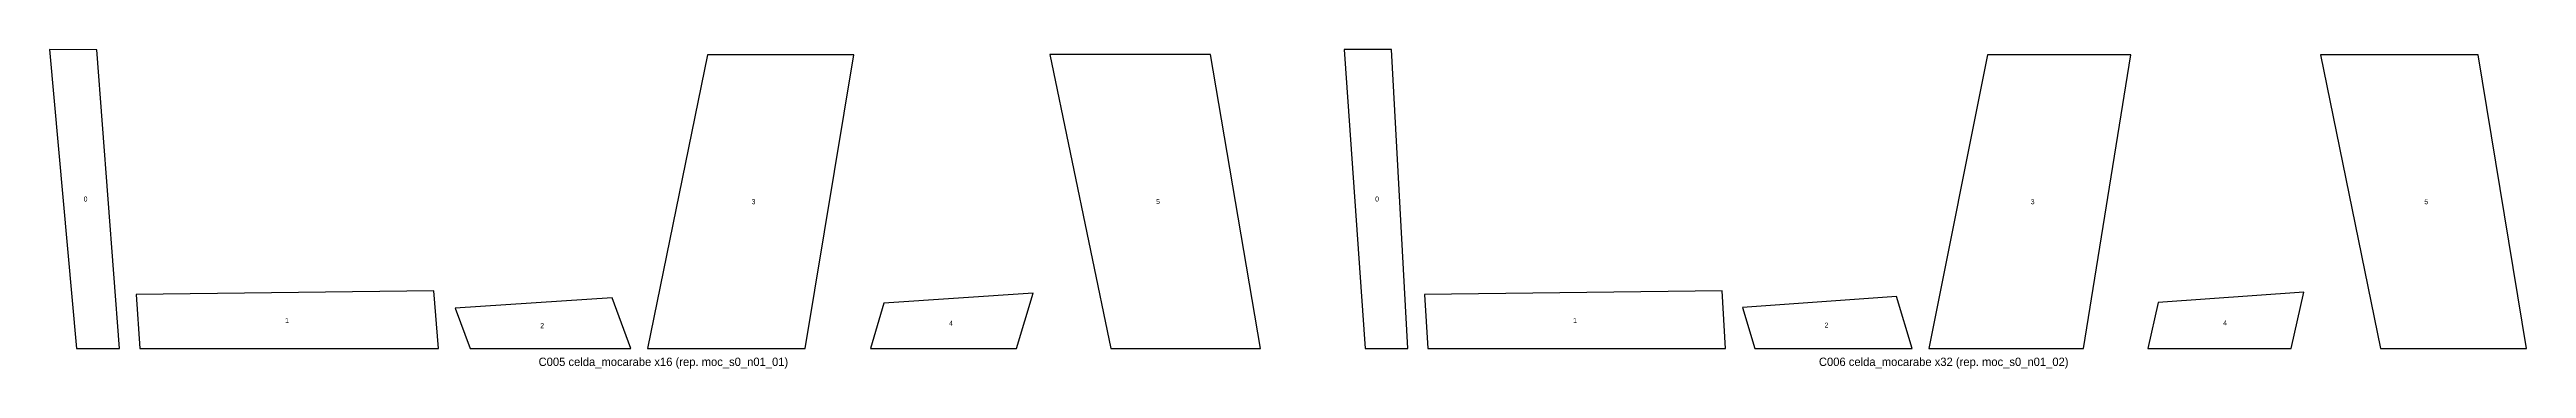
# Model space of a CAD drawing. Header units: metres. Extents: x 0 to 21, y -12 to 1.8.
# Drawn here: x 0 to 14.79, y -2.31 to -0.4 of the extents above; entities that cross this region are included whole.
import ezdxf
from ezdxf.enums import TextEntityAlignment as Align

# ---------------------------------------------------------------- set-up
doc = ezdxf.new("R2010")
doc.units = ezdxf.units.M
doc.layers.add('ESTM_PLANTILLA', color=7, linetype='Continuous')
doc.layers.add('ESTM_PLANTILLA_TEXTO', color=3, linetype='Continuous')

msp = doc.modelspace()

# ---------------------------------------------------------------- linework, layer by layer
at = {"layer": 'ESTM_PLANTILLA'}
for points in [[(0.16, -2.191), (0.417, -2.191), (0.282, -0.406), (0, -0.404)], [(3.571, -2.191), (4.511, -2.191), (4.801, -0.437), (3.928, -0.437)], [(6.337, -2.191), (7.23, -2.191), (6.932, -0.435), (5.972, -0.435)], [(7.854, -2.191), (8.11, -2.191), (8.012, -0.405), (7.73, -0.405)], [(11.22, -2.191), (12.143, -2.191), (12.427, -0.437), (11.57, -0.437)], [(13.916, -2.191), (14.788, -2.191), (14.499, -0.437), (13.559, -0.437)], [(0.54, -2.191), (2.322, -2.191), (2.295, -1.847), (0.517, -1.868)], [(2.512, -2.191), (3.471, -2.191), (3.359, -1.888), (2.422, -1.951)], [(4.901, -2.191), (5.773, -2.191), (5.872, -1.861), (4.982, -1.921)], [(8.229, -2.191), (10.007, -2.191), (9.987, -1.847), (8.21, -1.868)], [(10.181, -2.191), (11.12, -2.191), (11.027, -1.881), (10.107, -1.946)], [(12.527, -2.191), (13.383, -2.191), (13.459, -1.855), (12.589, -1.916)]]:
    msp.add_lwpolyline(points, close=True, dxfattribs=at)

# ---------------------------------------------------------------- texts
at = {"layer": 'ESTM_PLANTILLA_TEXTO'}
for s, height, p in [('0', 0.03, (0.215, -1.298)), ('3', 0.03, (4.203, -1.314)), ('5', 0.03, (6.618, -1.313)), ('0', 0.03, (7.926, -1.298)), ('3', 0.03, (11.84, -1.314)), ('5', 0.03, (14.19, -1.314)), ('1', 0.03, (1.418, -2.024)), ('2', 0.03, (2.941, -2.055)), ('4', 0.03, (5.382, -2.041)), ('1', 0.03, (9.108, -2.024)), ('2', 0.03, (10.609, -2.052)), ('4', 0.03, (12.989, -2.038)), ('C005 celda_mocarabe x16 (rep. moc_s0_n01_01)', 0.05, (3.665, -2.271)), ('C006 celda_mocarabe x32 (rep. moc_s0_n01_02)', 0.05, (11.309, -2.271))]:
    msp.add_text(s, height=height, dxfattribs=at).set_placement(p, align=Align.MIDDLE_CENTER)

doc.saveas('drawing.dxf')
